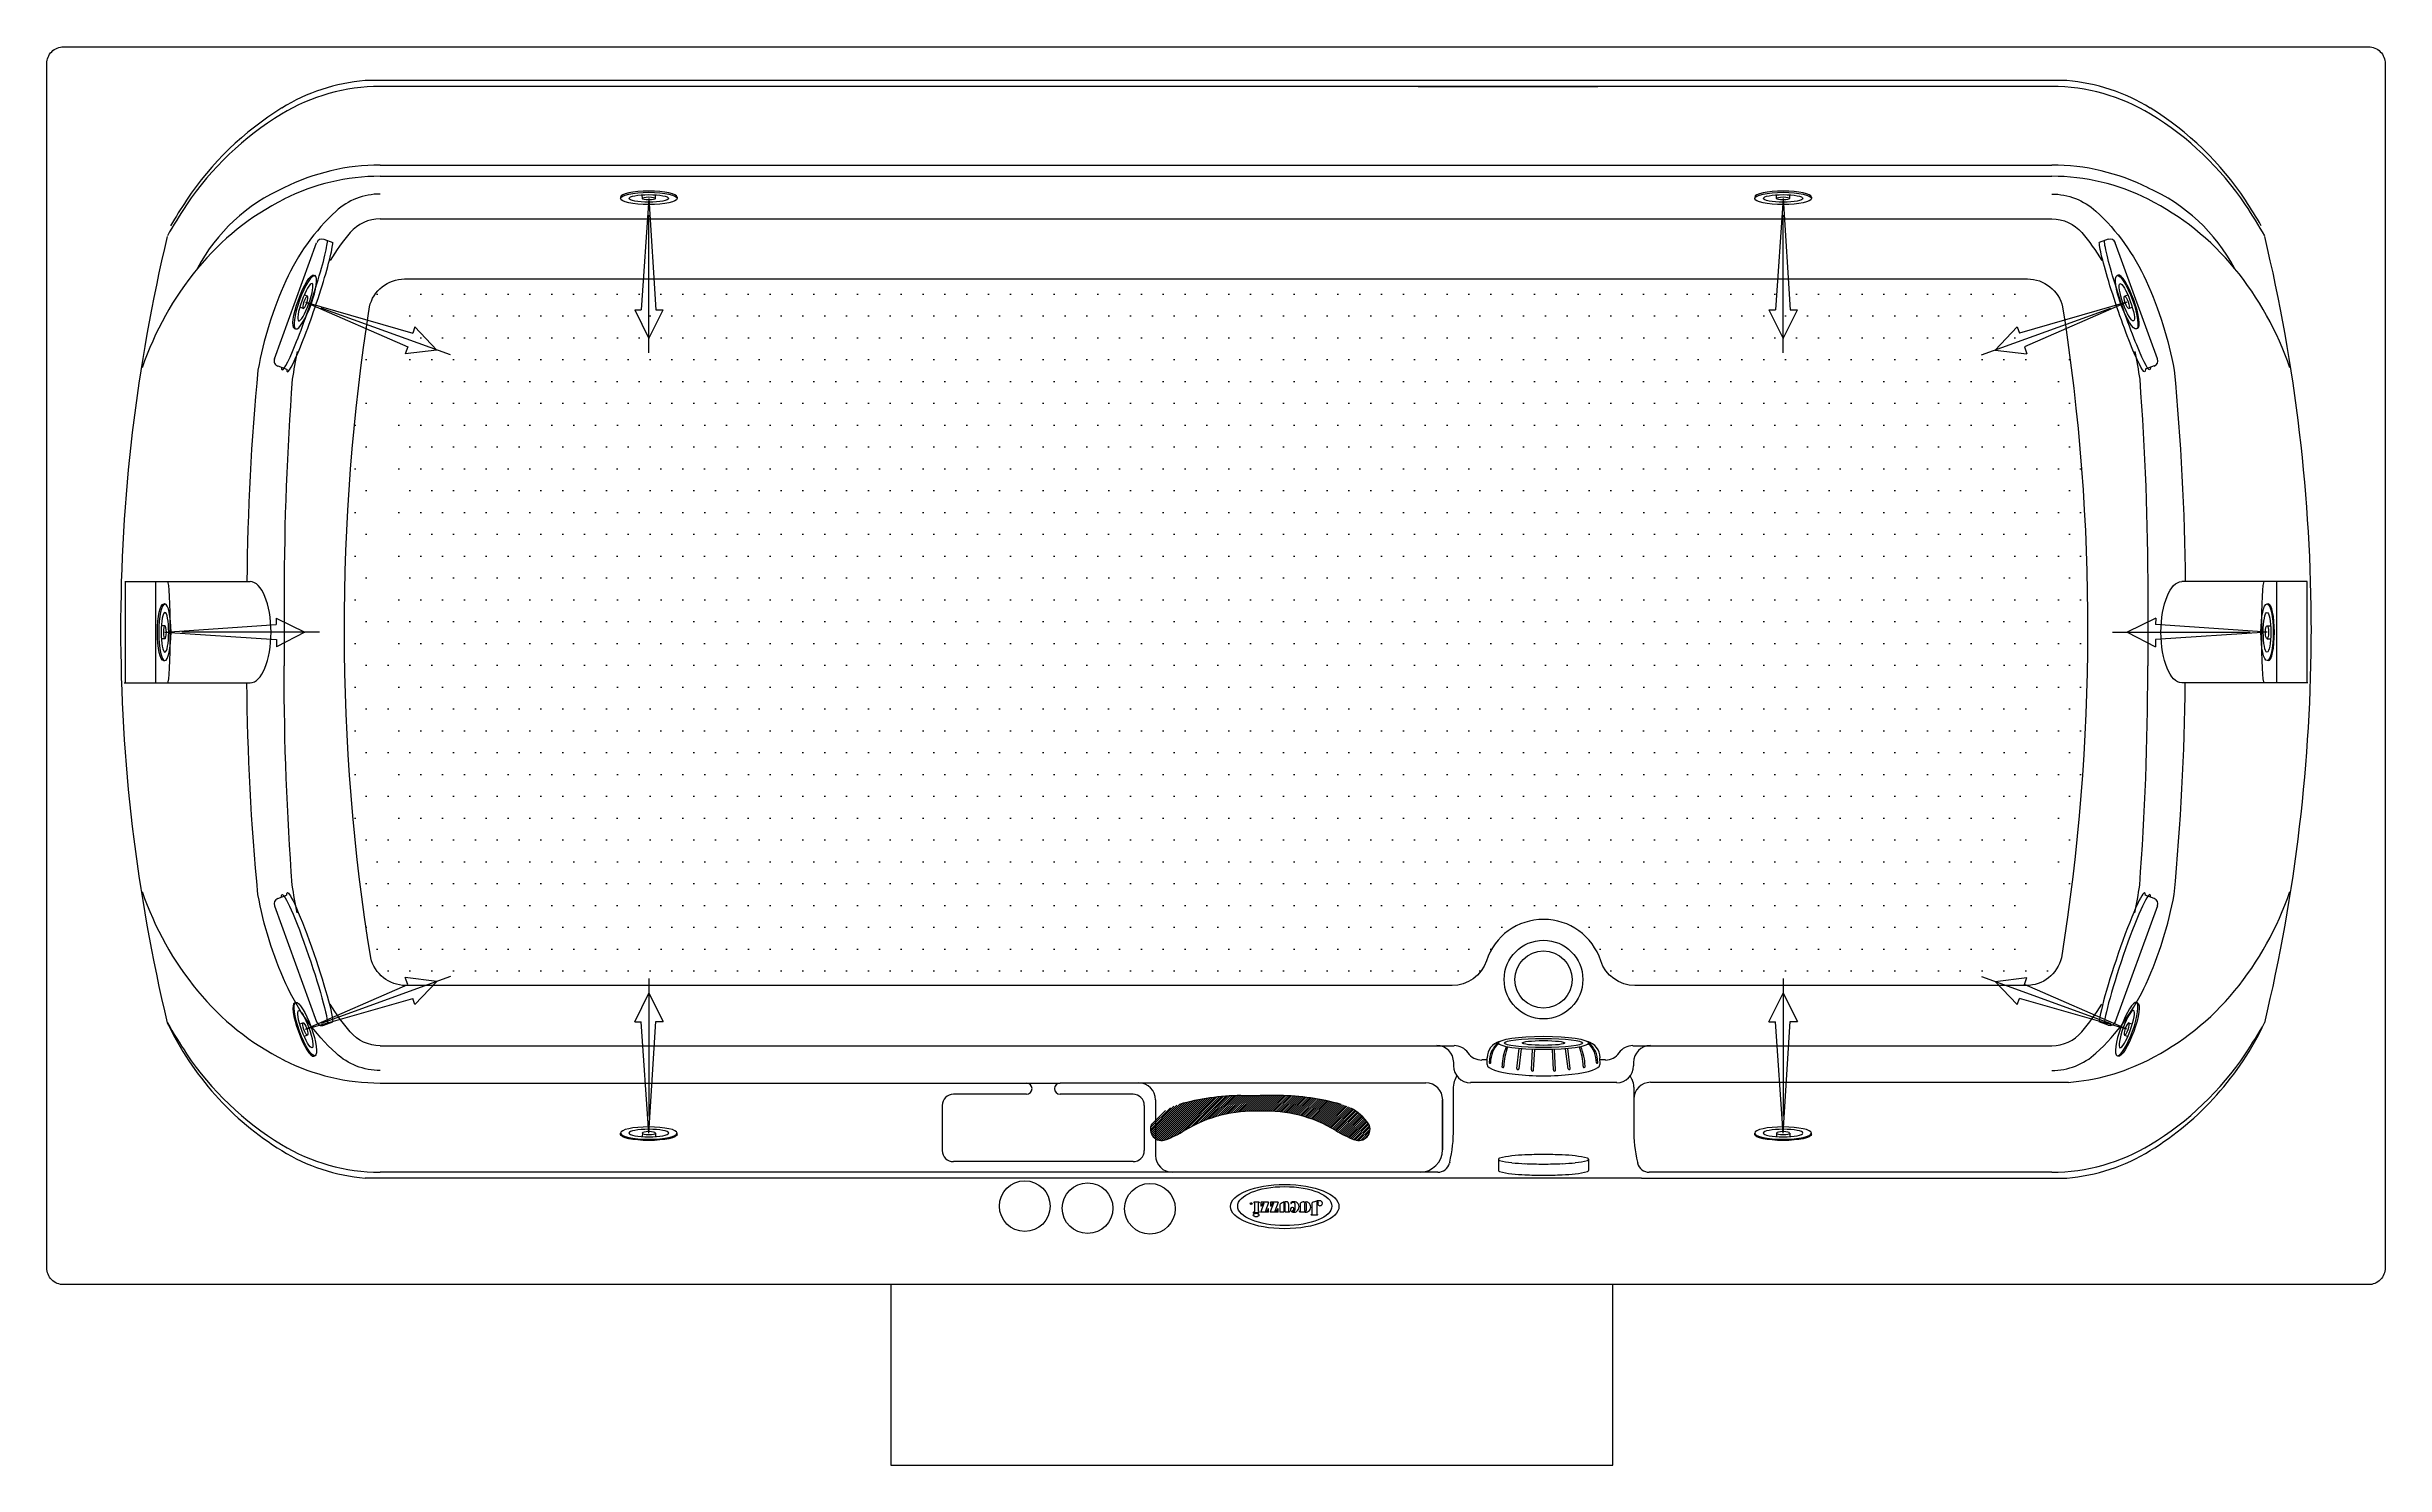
# Model space of a CAD drawing. Header units: millimetres. Extents: x -1247.09 to -1245.39, y 2228.63 to 2229.66.
import ezdxf
from ezdxf.enums import TextEntityAlignment as Align

# ---------------------------------------------------------------- set-up
doc = ezdxf.new("R2010")
doc.units = ezdxf.units.MM
doc.linetypes.add('CENTER', pattern=[2, 1.25, -0.25, 0.25, -0.25])
for name, color, linetype in [('CONTOR04', 7, 'Continuous'), ('dim1', 1, 'Continuous'), ('jacuzzi', 1, 'Continuous'), ('LCENTR02', 1, 'CENTER'), ('LCOTA02', 1, 'Continuous')]:
    doc.layers.add(name, color=color, linetype=linetype)
doc.styles.add('ROMANS', font='romans', dxfattribs={"height": 4})

# ---------------------------------------------------------------- blocks, each defined once
blk = doc.blocks.new('A$C302A24D9')
at = {"layer": 'jacuzzi'}
for p, q in [((0, 1.23), (0, 1.02)), ((1.81, 1.02), (1.81, 1.61)), ((2.9, 1.02), (2.9, 1.61)), ((4.71, 1.23), (4.71, 1.02))]:
    blk.add_line(p, q, dxfattribs=at)
at = {"layer": 'jacuzzi', "extrusion": (0, 0, -1)}
for centre, major_axis, ratio, start_param, end_param in [((2.36, 1.23), (2.36, 0), 0.431953, 3.141593, 6.283185), ((2.36, 1.02), (2.36, 0), 0.431953, 3.141593, 9.424778), ((2.36, 1.02), (1.65, 0), 0.381644, 3.141593, 9.424778), ((2.36, 1.02), (0.544, 0), 0.461888, 1.570796326794896, 7.853981633974482)]:
    blk.add_ellipse(centre, major_axis=major_axis, ratio=ratio, start_param=start_param, end_param=end_param, dxfattribs=at)
blk = doc.blocks.new('BMG')
at = {"layer": 'LCENTR02'}
blk.add_line((0, -12.84), (0, 1.55), dxfattribs=at)
at = {"layer": 'LCOTA02'}
for p, q in [((0, 0), (-0.59, -9.27)), ((0, 0), (0.64, -9.26)), ((0, -11.64), (-1.2, -9.27)), ((-0.59, -9.27), (-1.2, -9.27)), ((1.18, -9.25), (0, -11.64)), ((1.18, -9.25), (0.64, -9.26))]:
    blk.add_line(p, q, dxfattribs=at)
at = {"layer": 'CONTOR04', "yscale": 0.5}
blk.add_blockref('A$C302A24D9', (-2.36, -0.51), dxfattribs=at)

msp = doc.modelspace()

# ---------------------------------------------------------------- hatches: boundary and pattern name
at = {"layer": 'dim1'}
h = msp.add_hatch(dxfattribs=at)
h.set_pattern_fill('DOTS', color=256, scale=0.01, style=0)
h.set_pattern_definition([(0, (-7.905027, -14.256541), (0.0079375, 0.015875), [0, -0.015875])])
edge = h.paths.add_edge_path()
edge.add_arc((-1246.0721, 2229.0077), 0.0263, 270, 341.8038, ccw=False)
edge.add_line((-1246.0721, 2228.9815), (-1246.8327, 2228.9815))
edge.add_arc((-1246.8327, 2229.0077), 0.0262, 193.3149, 270, ccw=False)
edge.add_arc((-1245.366, 2229.2411), 1.5113, 171.103, 189.1149, ccw=False)
edge.add_arc((-1246.8336, 2229.4689), 0.0263, 90, 167.0042, ccw=False)
edge.add_line((-1246.8336, 2229.4952), (-1245.6538, 2229.4952))
edge.add_arc((-1245.6538, 2229.4689), 0.0262, 12.9958, 90, ccw=False)
edge.add_arc((-1247.1214, 2229.2411), 1.5113, -9.1149, 8.897, ccw=False)
edge.add_arc((-1245.6547, 2229.0077), 0.0262, 270, 346.6851, ccw=False)
edge.add_line((-1245.6547, 2228.9815), (-1245.9391, 2228.9815))
edge.add_arc((-1245.9391, 2229.0077), 0.0263, 198.1962, 270, ccw=False)
edge.add_arc((-1246.0056, 2228.9858), 0.0437, 18.1962, 161.8038)
at = {"layer": 'jacuzzi'}
h = msp.add_hatch(dxfattribs=at)
h.set_pattern_fill('ANSI31', color=256, scale=0.00819, style=0)
h.set_pattern_definition([(45, (-1248.5825769, 2233.45387), (-0.00072390057, 0.00072390057), [])])
h.paths.add_polyline_path([(-1246.1566, 2228.876, 0.040015), (-1246.1428, 2228.8693, 0.693838), (-1246.1327, 2228.8809, 0.117767), (-1246.1457, 2228.8924, 0.051981), (-1246.1528, 2228.8951, 0.067757), (-1246.1975, 2228.9015), (-1246.2116, 2228.9015), (-1246.2256, 2228.9015, 0.067757), (-1246.2703, 2228.8951, 0.051981), (-1246.2774, 2228.8924, 0.117767), (-1246.2904, 2228.8809, 0.693838), (-1246.2804, 2228.8693, 0.040015), (-1246.2665, 2228.876, -0.150241), (-1246.2116, 2228.8901, -0.150241)])

# ---------------------------------------------------------------- linework, layer by layer
for p, q in [((-1246.3784, 2229.6394), (-1246.8622, 2229.6394)), ((-1246.3784, 2229.6351), (-1246.8513, 2229.6351)), ((-1245.6251, 2229.6394), (-1246.3784, 2229.6394)), ((-1245.6361, 2229.6351), (-1246.3784, 2229.6351)), ((-1246.1252, 2229.6351), (-1246.2887, 2229.6351)), ((-1246.0966, 2229.6351), (-1245.9661, 2229.6351)), ((-1246.8513, 2229.578), (-1245.6361, 2229.578)), ((-1246.8513, 2229.5698), (-1246.3784, 2229.5698)), ((-1246.3784, 2229.5698), (-1245.6361, 2229.5698)), ((-1246.8513, 2229.5389), (-1245.6361, 2229.5389)), ((-1246.9282, 2229.4371), (-1246.8975, 2229.5215)), ((-1246.8922, 2229.524), (-1246.8858, 2229.5216)), ((-1245.5951, 2229.524), (-1245.6016, 2229.5216)), ((-1245.5592, 2229.4371), (-1245.5899, 2229.5215)), ((-1246.9258, 2229.4319), (-1246.9193, 2229.4295)), ((-1245.5616, 2229.4319), (-1245.5681, 2229.4295)), ((-1247.0369, 2229.2751), (-1246.9458, 2229.2751)), ((-1247.0368, 2229.2751), (-1247.0368, 2229.2016)), ((-1247.0146, 2229.2751), (-1247.0146, 2229.2016)), ((-1246.9211, 2229.2664), (-1246.9211, 2229.214)), ((-1245.5663, 2229.2664), (-1245.5663, 2229.214)), ((-1245.4504, 2229.2751), (-1245.5416, 2229.2751)), ((-1245.4728, 2229.2751), (-1245.4728, 2229.2016)), ((-1245.4506, 2229.2751), (-1245.4506, 2229.2016)), ((-1246.9211, 2229.2103), (-1246.9211, 2229.214)), ((-1245.5663, 2229.2103), (-1245.5663, 2229.214)), ((-1247.0375, 2229.2016), (-1246.9458, 2229.2016)), ((-1245.4499, 2229.2016), (-1245.5416, 2229.2016)), ((-1246.9258, 2229.0448), (-1246.9193, 2229.0471)), ((-1245.5616, 2229.0448), (-1245.5681, 2229.0471)), ((-1246.9282, 2229.0395), (-1246.8975, 2228.9551)), ((-1245.5592, 2229.0395), (-1245.5899, 2228.9551)), ((-1246.8922, 2228.9527), (-1246.8858, 2228.955)), ((-1245.5951, 2228.9527), (-1245.6016, 2228.955)), ((-1246.8513, 2228.9377), (-1246.0705, 2228.9377)), ((-1246.071, 2228.9255), (-1246.071, 2228.9231)), ((-1246.0466, 2228.9274), (-1246.0505, 2228.9274)), ((-1246.0466, 2228.924), (-1246.0466, 2228.929)), ((-1246.0466, 2228.924), (-1246.0466, 2228.929)), ((-1246.025, 2228.9212), (-1246.0233, 2228.9357)), ((-1246.0234, 2228.921), (-1246.0216, 2228.9355)), ((-1246.0144, 2228.9202), (-1246.0136, 2228.935)), ((-1246.0128, 2228.9201), (-1246.012, 2228.935)), ((-1245.9984, 2228.9201), (-1245.9991, 2228.935)), ((-1245.9968, 2228.9202), (-1245.9975, 2228.935)), ((-1245.9877, 2228.921), (-1245.9895, 2228.9355)), ((-1245.9861, 2228.9212), (-1245.9879, 2228.9357)), ((-1245.9645, 2228.924), (-1245.9646, 2228.929)), ((-1245.9606, 2228.9274), (-1245.9646, 2228.9274)), ((-1245.9407, 2228.9377), (-1245.6361, 2228.9377)), ((-1245.9402, 2228.9255), (-1245.9402, 2228.9231)), ((-1246.8513, 2228.9106), (-1246.357, 2228.9106)), ((-1246.0912, 2228.9106), (-1246.357, 2228.9106)), ((-1246.0712, 2228.9076), (-1246.0712, 2228.8773)), ((-1246.0699, 2228.913), (-1246.0685, 2228.9158)), ((-1245.9524, 2228.9109), (-1246.0587, 2228.9109)), ((-1245.9412, 2228.913), (-1245.9426, 2228.9158)), ((-1245.94, 2228.9076), (-1245.94, 2228.8773)), ((-1245.9277, 2228.9111), (-1245.624, 2228.9111)), ((-1246.4427, 2228.8943), (-1246.4427, 2228.8616)), ((-1246.3815, 2228.9025), (-1246.4345, 2228.9025)), ((-1246.304, 2228.9025), (-1246.357, 2228.9025)), ((-1246.2958, 2228.8943), (-1246.2958, 2228.8616)), ((-1246.2877, 2228.8984), (-1246.2877, 2228.8575)), ((-1246.2256, 2228.9015), (-1246.2116, 2228.9015)), ((-1246.1975, 2228.9015), (-1246.2116, 2228.9015)), ((-1246.079, 2228.8988), (-1246.079, 2228.8621)), ((-1246.079, 2228.8621), (-1246.079, 2228.8984)), ((-1246.304, 2228.8535), (-1246.4345, 2228.8535)), ((-1246.0382, 2228.8552), (-1246.0382, 2228.8471)), ((-1245.9729, 2228.8552), (-1245.9729, 2228.8471)), ((-1245.9343, 2228.8415), (-1246.8622, 2228.8415)), ((-1246.0825, 2228.8458), (-1246.8513, 2228.8458)), ((-1246.0738, 2228.853), (-1246.074, 2228.8523)), ((-1245.9373, 2228.853), (-1245.9371, 2228.8523)), ((-1245.9343, 2228.8415), (-1245.6251, 2228.8415)), ((-1245.6361, 2228.8458), (-1245.9287, 2228.8458)), ((-1246.2162, 2228.8239), (-1246.2162, 2228.8237)), ((-1246.2123, 2228.8239), (-1246.2162, 2228.8239)), ((-1246.2122, 2228.8239), (-1246.2122, 2228.8237)), ((-1246.2088, 2228.8233), (-1246.2112, 2228.8169)), ((-1246.211, 2228.8238), (-1246.211, 2228.8212)), ((-1246.2055, 2228.8239), (-1246.2109, 2228.8239)), ((-1246.2106, 2228.8211), (-1246.2109, 2228.8211)), ((-1246.2054, 2228.8237), (-1246.2078, 2228.8174)), ((-1246.2055, 2228.8191), (-1246.2058, 2228.8191)), ((-1246.2054, 2228.8169), (-1246.2054, 2228.819)), ((-1246.2018, 2228.8233), (-1246.2043, 2228.8169)), ((-1246.2041, 2228.8238), (-1246.2041, 2228.8212)), ((-1246.1985, 2228.8239), (-1246.204, 2228.8239)), ((-1246.2036, 2228.8211), (-1246.204, 2228.8211)), ((-1246.1984, 2228.8237), (-1246.2009, 2228.8174)), ((-1246.1985, 2228.8191), (-1246.1988, 2228.8191)), ((-1246.1985, 2228.8169), (-1246.1985, 2228.819)), ((-1246.1907, 2228.8174), (-1246.1907, 2228.8224)), ((-1246.1892, 2228.8236), (-1246.1892, 2228.823)), ((-1246.1863, 2228.8229), (-1246.1863, 2228.8183)), ((-1246.1822, 2228.8175), (-1246.1822, 2228.8233)), ((-1246.1796, 2228.8238), (-1246.1796, 2228.8242)), ((-1246.1738, 2228.8151), (-1246.1738, 2228.8234)), ((-1246.1704, 2228.8241), (-1246.1704, 2228.8152)), ((-1246.2055, 2228.8168), (-1246.2112, 2228.8168)), ((-1246.1985, 2228.8168), (-1246.2042, 2228.8168)), ((-1246.1945, 2228.8168), (-1246.1971, 2228.8168)), ((-1246.1903, 2228.8168), (-1246.1934, 2228.8168)), ((-1246.1903, 2228.8173), (-1246.1906, 2228.8173)), ((-1246.1902, 2228.8173), (-1246.1902, 2228.8169)), ((-1246.1829, 2228.817), (-1246.1829, 2228.8172)), ((-1246.1828, 2228.8174), (-1246.1823, 2228.8174)), ((-1246.1796, 2228.8168), (-1246.1828, 2228.8168)), ((-1246.1794, 2228.817), (-1246.1794, 2228.817)), ((-1246.1745, 2228.8147), (-1246.1745, 2228.8149)), ((-1246.1744, 2228.8151), (-1246.1738, 2228.8151)), ((-1246.17, 2228.8145), (-1246.1744, 2228.8145)), ((-1246.1702, 2228.8151), (-1246.17, 2228.8151)), ((-1246.1699, 2228.8149), (-1246.1699, 2228.8147)), ((-1246.4801, 2228.764), (-1246.4801, 2228.6327)), ((-1245.9551, 2228.6327), (-1245.9551, 2228.764)), ((-1246.4801, 2228.6327), (-1245.9551, 2228.6327))]:
    msp.add_line(p, q, dxfattribs=at)
at = {"layer": 'jacuzzi', "color": 3}
msp.add_lwpolyline([(-1245.3937, 2228.7762, -0.414214), (-1245.4059, 2228.764), (-1247.0814, 2228.764, -0.414214), (-1247.0937, 2228.7762), (-1247.0937, 2229.6517, -0.414214), (-1247.0814, 2229.664), (-1245.4059, 2229.664, -0.414214), (-1245.3937, 2229.6517)], format="xyb", close=True, dxfattribs=at)
at = {"layer": 'jacuzzi'}
for points in [[(-1246.8513, 2229.5569, 0.188149), (-1246.8834, 2229.5444, 0.101334), (-1246.9199, 2229.4938, 0.059725), (-1246.9402, 2229.4289, 0.021376), (-1246.9482, 2229.2751)], [(-1245.6361, 2229.5569, -0.188149), (-1245.604, 2229.5444, -0.101334), (-1245.5675, 2229.4938, -0.059725), (-1245.5471, 2229.4289, -0.021376), (-1245.5391, 2229.2751)], [(-1246.8513, 2229.5389, 0.219593), (-1246.8731, 2229.5289, 0.041078), (-1246.8876, 2229.5087)], [(-1245.6361, 2229.5389, -0.219593), (-1245.6143, 2229.5289, -0.041078), (-1245.5998, 2229.5087)], [(-1246.9116, 2229.4424, 0.016396), (-1246.9152, 2229.4222, 0.018885), (-1246.9211, 2229.2664)], [(-1245.5758, 2229.4424, -0.016396), (-1245.5722, 2229.4222, -0.018885), (-1245.5663, 2229.2664)], [(-1246.9116, 2229.0343, -0.016396), (-1246.9152, 2229.0544, -0.018885), (-1246.9211, 2229.2103)], [(-1245.5758, 2229.0343, 0.016396), (-1245.5722, 2229.0544, 0.018885), (-1245.5663, 2229.2103)], [(-1246.8513, 2228.9197, -0.188149), (-1246.8834, 2228.9322, -0.101334), (-1246.9199, 2228.9828, -0.059725), (-1246.9402, 2229.0477, -0.021376), (-1246.9482, 2229.2016)], [(-1245.6361, 2228.9197, 0.188149), (-1245.604, 2228.9322, 0.101334), (-1245.5675, 2228.9828, 0.059725), (-1245.5471, 2229.0477, 0.021376), (-1245.5391, 2229.2016)], [(-1246.8513, 2228.9377, -0.219593), (-1246.8731, 2228.9478, -0.041078), (-1246.8876, 2228.9679)], [(-1245.6361, 2228.9377, 0.219593), (-1245.6143, 2228.9478, 0.041078), (-1245.5998, 2228.9679)], [(-1246.2158, 2228.8233), (-1246.2158, 2228.8171, -0.309408), (-1246.2159, 2228.8169, 0.090701), (-1246.2167, 2228.8164, 0.365017), (-1246.2167, 2228.8163), (-1246.2166, 2228.8162, 0.451807), (-1246.2164, 2228.8161, -0.178007), (-1246.2154, 2228.8165)], [(-1246.2154, 2228.8165), (-1246.2124, 2228.8165, 0.414214), (-1246.2123, 2228.8166), (-1246.2123, 2228.817, 0.414214), (-1246.2124, 2228.8171), (-1246.2126, 2228.8171, -0.414214), (-1246.2127, 2228.8172), (-1246.2127, 2228.8233)], [(-1246.1941, 2228.8241, 0.062974), (-1246.1969, 2228.8227, 0.257829), (-1246.1972, 2228.8221), (-1246.1972, 2228.8169)], [(-1246.1935, 2228.8169), (-1246.1935, 2228.8232, 0.135484), (-1246.1935, 2228.8232, 0.597309), (-1246.1944, 2228.8232, 0.11277), (-1246.1944, 2228.8231), (-1246.1944, 2228.8169)]]:
    msp.add_lwpolyline(points, format="xyb", dxfattribs=at)
for points in [[(-1246.0471, 2228.9995, -0.323974), (-1246.0721, 2228.9815), (-1246.8327, 2228.9815, -0.347675), (-1246.8582, 2229.0017, -0.078754), (-1246.8591, 2229.4748, -0.349236), (-1246.8336, 2229.4952), (-1245.6538, 2229.4952, -0.349236), (-1245.6282, 2229.4748, -0.078754), (-1245.6291, 2229.0017, -0.347675), (-1245.6547, 2228.9815), (-1245.9391, 2228.9815, -0.323974), (-1245.964, 2228.9995, 0.72393)], [(-1246.1794, 2228.8228), (-1246.1794, 2228.8183, 1), (-1246.1778, 2228.8183), (-1246.1778, 2228.8228, 1)]]:
    msp.add_lwpolyline(points, format="xyb", close=True, dxfattribs=at)
for centre, radius in [((-1246.0056, 2228.9858), 0.0286), ((-1246.0056, 2228.9858), 0.0208), ((-1246.3827, 2228.8211), 0.0184), ((-1246.337, 2228.8196), 0.0184), ((-1246.2917, 2228.8192), 0.0184), ((-1246.2181, 2228.8229), 0.000696)]:
    msp.add_circle(centre, radius, dxfattribs=at)
for centre, radius, start, end in [((-1246.8513, 2229.4975), 0.1376, 90, 121.4315), ((-1246.8513, 2229.5042), 0.1356, 94.6272, 121.8405), ((-1245.6361, 2229.4975), 0.1376, 58.5685, 90), ((-1245.6361, 2229.5042), 0.1356, 58.1595, 85.3728), ((-1246.8028, 2229.4262), 0.2275, 121.8405, 146.2966), ((-1245.6845, 2229.4262), 0.2275, 33.7034, 58.1595), ((-1246.8055, 2229.4227), 0.2254, 121.4315, 145.8725), ((-1245.6818, 2229.4227), 0.2254, 34.1275, 58.5685), ((-1246.8513, 2229.4225), 0.1555, 90, 116.739), ((-1246.8513, 2229.4143), 0.1555, 90, 116.739), ((-1245.6361, 2229.4225), 0.1555, 63.261, 90), ((-1245.6361, 2229.4143), 0.1555, 63.261, 90), ((-1246.726, 2229.3749), 0.3199, 146.2966, 150.2145), ((-1246.8682, 2229.4413), 0.1313, 113.8287, 152.0047), ((-1246.8335, 2229.3791), 0.1949, 116.739, 140.5737), ((-1245.6192, 2229.4413), 0.1313, 27.9953, 66.1713), ((-1245.6538, 2229.3791), 0.1949, 39.4263, 63.261), ((-1245.7614, 2229.3749), 0.3199, 29.7855, 33.7034), ((-1246.733, 2229.3735), 0.3129, 145.8725, 150.744), ((-1245.7543, 2229.3735), 0.3129, 29.256, 34.1275), ((-1245.8102, 2229.2392), 1.2298, 166.5117, 180.019), ((-1246.8936, 2229.5201), 0.00408, 70, 160), ((-1245.5937, 2229.5201), 0.00408, 20, 110), ((-1246.6772, 2229.2392), 1.2298, 359.981, 13.4883), ((-1246.8057, 2229.3562), 0.2309, 140.5737, 161.1934), ((-1245.6816, 2229.3562), 0.2309, 18.8066, 39.4263), ((-1246.9244, 2229.4357), 0.00408, 160, 250), ((-1245.563, 2229.4357), 0.00408, 290, 20), ((-1245.8102, 2229.2412), 1.2298, 179.981, 193.4883), ((-1246.6772, 2229.2412), 1.2298, 346.5117, 0.019), ((-1246.8057, 2229.1242), 0.2309, 198.8066, 219.4263), ((-1246.9244, 2229.0409), 0.00408, 110, 200), ((-1245.563, 2229.0409), 0.00408, 340, 70), ((-1245.6816, 2229.1242), 0.2309, 320.5737, 341.1934), ((-1246.8335, 2229.1013), 0.1949, 219.4263, 243.261), ((-1245.6538, 2229.1013), 0.1949, 296.739, 320.5737), ((-1246.8936, 2228.9565), 0.00408, 200, 290), ((-1245.5937, 2228.9565), 0.00408, 250, 340), ((-1246.8084, 2229.0476), 0.2185, 205.2358, 238.4122), ((-1246.733, 2229.1074), 0.3129, 209.2635, 214.1275), ((-1246.0343, 2228.9289), 0.0123, 105.4909, 179.5), ((-1246.0272, 2228.9261), 0.0178, 127.8314, 181.6456), ((-1246.0242, 2228.9254), 0.0199, 134.3309, 180.2321), ((-1245.9768, 2228.9289), 0.0123, 0.5, 74.4472), ((-1245.984, 2228.9261), 0.0178, 358.3544, 52.1082), ((-1245.987, 2228.9254), 0.0199, 359.7679, 45.0739), ((-1245.679, 2229.0476), 0.2185, 301.5878, 334.7642), ((-1245.7543, 2229.1074), 0.3129, 325.8725, 330.7365), ((-1246.8055, 2229.0582), 0.2254, 214.1275, 238.5685), ((-1246.8513, 2229.0661), 0.1555, 243.261, 270), ((-1246.0832, 2228.9255), 0.0123, 0, 90), ((-1246.0587, 2228.9231), 0.0123, 180, 270), ((-1246.0705, 2228.9255), 0.0123, 35.3694, 90), ((-1246.0505, 2228.9396), 0.0123, 215.3694, 270), ((-1246.0445, 2228.9254), 0.000502, 158.3204, 352.6804), ((-1246.0351, 2228.9226), 0.000723, 160.0987, 10.7386), ((-1245.9998, 2228.9225), 0.0359, 156.1373, 179.444), ((-1245.9957, 2228.9225), 0.0387, 158.2863, 179.644), ((-1246.0242, 2228.9211), 0.000793, 170.818, 354.7502), ((-1245.9869, 2228.9211), 0.000793, 185.2498, 9.182), ((-1246.0155, 2228.9225), 0.0387, 0.356, 21.7114), ((-1246.0113, 2228.9225), 0.0359, 0.556, 23.8599), ((-1245.9761, 2228.9226), 0.000723, 169.2614, 19.9013), ((-1245.9666, 2228.9254), 0.000502, 187.3196, 21.6796), ((-1245.9606, 2228.9396), 0.0123, 270, 324.6306), ((-1245.9524, 2228.9231), 0.0123, 270, 0), ((-1245.9407, 2228.9255), 0.0123, 90, 144.6306), ((-1245.9279, 2228.9255), 0.0123, 90, 180), ((-1245.6361, 2229.0661), 0.1555, 274.4405, 296.739), ((-1245.6818, 2229.0582), 0.2254, 301.4315, 325.8725), ((-1246.3815, 2228.9065), 0.00408, 270, 90), ((-1246.357, 2228.9065), 0.00408, 90, 270), ((-1246.2999, 2228.8984), 0.0123, 0, 90), ((-1246.0912, 2228.8984), 0.0123, 0, 90), ((-1246.0912, 2228.8984), 0.0123, 0, 90), ((-1246.0589, 2228.9076), 0.0123, 153.4979, 180), ((-1246.0589, 2228.9076), 0.0123, 153.4979, 180), ((-1246.0136, 2228.9201), 0.000809, 176.3618, 357.5776), ((-1245.9976, 2228.9201), 0.000809, 182.4224, 3.6382), ((-1245.9522, 2228.9076), 0.0123, 0, 26.5021), ((-1245.9277, 2228.8988), 0.0123, 90, 180), ((-1246.4345, 2228.8943), 0.00817, 90, 180), ((-1246.304, 2228.8943), 0.00817, 0, 90), ((-1246.2244, 2228.734), 0.1675, 90.3971, 105.9022), ((-1246.2162, 2228.7937), 0.0965, 87.2469, 121.424), ((-1246.2069, 2228.7937), 0.0965, 58.576, 92.7531), ((-1246.1987, 2228.734), 0.1675, 74.0978, 89.6029), ((-1246.1633, 2228.8595), 0.0373, 35.0288, 61.8953), ((-1246.2832, 2228.877), 0.00819, 151.3486, 292.3936), ((-1246.3154, 2228.9591), 0.0964, 291.466, 300.4595), ((-1246.1078, 2228.9591), 0.0964, 239.5405, 248.534), ((-1246.1399, 2228.877), 0.00819, 247.6064, 28.6514), ((-1246.1636, 2228.8751), 0.0925, 346.1843, 1.3923), ((-1245.8475, 2228.8751), 0.0925, 178.6077, 193.8157), ((-1246.8513, 2228.9834), 0.1376, 238.5685, 270), ((-1246.8513, 2228.9767), 0.1356, 238.1595, 265.3728), ((-1246.4345, 2228.8616), 0.00817, 180, 270), ((-1246.304, 2228.8616), 0.00817, 270, 0), ((-1246.2754, 2228.858), 0.0123, 180, 270), ((-1246.0953, 2228.8621), 0.0163, 270, 0), ((-1246.0374, 2228.8552), 0.000857, 104.1631, 180), ((-1246.0374, 2228.8552), 0.000857, 180, 255.8369), ((-1246.0221, 2228.7945), 0.0634, 95.9674, 104.1631), ((-1246.0221, 2228.9158), 0.0634, 255.8369, 264.0326), ((-1246.0122, 2228.7006), 0.1579, 92.4792, 95.9674), ((-1246.0056, 2228.5461), 0.3125, 90, 92.4792), ((-1246.0056, 2228.5461), 0.3125, 87.5208, 90), ((-1245.9989, 2228.7006), 0.1579, 84.0326, 87.5208), ((-1245.9891, 2228.7945), 0.0634, 75.8369, 84.0326), ((-1245.9891, 2228.9158), 0.0634, 275.9674, 284.1631), ((-1245.9738, 2228.8552), 0.000857, 0, 75.8369), ((-1245.9738, 2228.8552), 0.000857, 284.1631, 0), ((-1245.6361, 2228.9834), 0.1376, 270, 301.4315), ((-1245.6361, 2228.9767), 0.1356, 274.6272, 301.8405), ((-1246.0825, 2228.8545), 0.00875, 270, 345.3158), ((-1246.0374, 2228.8471), 0.000857, 180, 255.8369), ((-1246.0221, 2228.9077), 0.0634, 255.8369, 264.0326), ((-1246.0122, 2229.0097), 0.1579, 264.0326, 267.5208), ((-1246.0122, 2229.0016), 0.1579, 264.0326, 267.5208), ((-1246.0056, 2229.1642), 0.3125, 267.5208, 270), ((-1246.0056, 2229.1561), 0.3125, 267.5208, 270), ((-1246.0056, 2229.1642), 0.3125, 270, 272.4792), ((-1246.0056, 2229.1561), 0.3125, 270, 272.4792), ((-1245.9989, 2229.0097), 0.1579, 272.4792, 275.9674), ((-1245.9989, 2229.0016), 0.1579, 272.4792, 275.9674), ((-1245.9891, 2228.9077), 0.0634, 275.9674, 284.1631), ((-1245.9738, 2228.8471), 0.000857, 284.1631, 0), ((-1245.9287, 2228.8545), 0.00875, 194.6842, 270), ((-1246.2162, 2228.8239), 0.0000799, 90, 180), ((-1246.2162, 2228.8237), 0.0000799, 180, 273.6112), ((-1246.2161, 2228.8233), 0.00032, 0, 93.6112), ((-1246.2124, 2228.8233), 0.00032, 82.1724, 180), ((-1246.2123, 2228.8239), 0.0000799, 0, 90), ((-1246.2123, 2228.8237), 0.0000799, 262.1724, 0), ((-1246.2109, 2228.8238), 0.0000799, 90, 180), ((-1246.2109, 2228.8212), 0.0000799, 180, 270), ((-1246.2106, 2228.8212), 0.0000996, 270, 3.7772), ((-1246.2082, 2228.8214), 0.00229, 114.8275, 183.7772), ((-1246.2087, 2228.8214), 0.00213, 94.0743, 101.2218), ((-1246.2089, 2228.8234), 0.0000996, 338.9296, 94.0743), ((-1246.2081, 2228.8192), 0.00225, 310.1573, 355.0588), ((-1246.2058, 2228.819), 0.0000799, 90, 175.0588), ((-1246.2055, 2228.8238), 0.0000996, 338.9296, 90), ((-1246.2055, 2228.819), 0.0000799, 0, 90), ((-1246.204, 2228.8238), 0.0000799, 90, 180), ((-1246.204, 2228.8212), 0.0000799, 180, 270), ((-1246.2036, 2228.8212), 0.0000996, 270, 3.7772), ((-1246.2012, 2228.8214), 0.00229, 114.8275, 183.7772), ((-1246.2018, 2228.8214), 0.00213, 94.0743, 101.2218), ((-1246.2019, 2228.8234), 0.0000996, 338.9296, 94.0743), ((-1246.2012, 2228.8192), 0.00225, 310.1573, 355.0588), ((-1246.1988, 2228.819), 0.0000799, 90, 175.0588), ((-1246.1985, 2228.8238), 0.0000996, 338.9296, 90), ((-1246.1985, 2228.819), 0.0000799, 0, 90), ((-1246.1929, 2228.8206), 0.00369, 84.0736, 109.8501), ((-1246.1926, 2228.8224), 0.00188, 0, 87.9232), ((-1246.188, 2228.8187), 0.00156, 114.3936, 205.9072), ((-1246.1866, 2228.8205), 0.00409, 115.0031, 128.9089), ((-1246.1891, 2228.8236), 0.0000996, 129.1312, 180), ((-1246.1891, 2228.823), 0.0000996, 180, 324.8584), ((-1246.1875, 2228.8219), 0.00192, 115.2704, 144.8584), ((-1246.1882, 2228.819), 0.00121, 290.2833, 110.7343), ((-1246.1871, 2228.8206), 0.00374, 61.6824, 109.3433), ((-1246.1874, 2228.8215), 0.00233, 78.5772, 114.2197), ((-1246.1871, 2228.823), 0.000811, 354.0544, 72.5389), ((-1246.1872, 2228.8205), 0.0039, 307.1313, 62.2671), ((-1246.1789, 2228.8177), 0.00655, 96.286, 120.0862), ((-1246.1781, 2228.8215), 0.00267, 48.3999, 124.2305), ((-1246.1787, 2228.8205), 0.00386, 306.3033, 51.4856), ((-1246.1736, 2228.8234), 0.00016, 118.8232, 180), ((-1246.1657, 2228.8076), 0.0178, 105.5604, 116.8444), ((-1246.1688, 2228.819), 0.00605, 80.1754, 105.4183), ((-1246.1699, 2228.824), 0.000496, 140.2199, 171.1443), ((-1246.1699, 2228.824), 0.00053, 117.2029, 136.5289), ((-1246.1699, 2228.8241), 0.000398, 66.1283, 117.2029), ((-1246.17, 2228.8239), 0.000581, 15.7752, 66.1283), ((-1246.1681, 2228.823), 0.00161, 149.3882, 303.2376), ((-1246.1698, 2228.824), 0.000398, 329.3882, 15.7752), ((-1246.1681, 2228.8234), 0.00159, 54.8089, 80.1754), ((-1246.1682, 2228.8232), 0.00185, 302.9803, 54.8089), ((-1246.2112, 2228.8169), 0.0000799, 158.9296, 270), ((-1246.2075, 2228.8186), 0.0014, 260.3374, 309.0048), ((-1246.2077, 2228.8173), 0.0000996, 158.9296, 260.3374), ((-1246.2055, 2228.8169), 0.0000799, 270, 0), ((-1246.2042, 2228.8169), 0.0000799, 158.9296, 270), ((-1246.2008, 2228.8173), 0.0000996, 158.9296, 260.3374), ((-1246.2006, 2228.8186), 0.0014, 260.3374, 309.0048), ((-1246.1985, 2228.8169), 0.0000799, 270, 0), ((-1246.1971, 2228.8169), 0.0000799, 180, 270), ((-1246.1945, 2228.8169), 0.0000799, 270, 0), ((-1246.1934, 2228.8169), 0.0000799, 180, 270), ((-1246.1906, 2228.8174), 0.0000799, 180, 270), ((-1246.1903, 2228.8173), 0.0000799, 0, 90), ((-1246.1903, 2228.8169), 0.0000799, 270, 0), ((-1246.187, 2228.8194), 0.00277, 209.5272, 267.5019), ((-1246.1877, 2228.8175), 0.000366, 109.0295, 224.0873), ((-1246.1874, 2228.8179), 0.000854, 230.781, 276.3414), ((-1246.1874, 2228.8181), 0.00101, 277.112, 327.2426), ((-1246.187, 2228.8201), 0.00348, 268.5996, 308.9527), ((-1246.1881, 2228.8184), 0.00172, 330.4373, 359.0124), ((-1246.1828, 2228.8172), 0.00016, 90, 180), ((-1246.1828, 2228.817), 0.00016, 180, 270), ((-1246.1823, 2228.8175), 0.00016, 270, 0), ((-1246.1796, 2228.817), 0.00016, 270, 0), ((-1246.1794, 2228.817), 0.0000799, 51.4553, 180), ((-1246.1781, 2228.8192), 0.00245, 239.9231, 312.2761), ((-1246.1744, 2228.8149), 0.00016, 90, 180), ((-1246.1744, 2228.8147), 0.00016, 180, 270), ((-1246.1702, 2228.8152), 0.00016, 180, 270), ((-1246.17, 2228.8149), 0.00016, 0, 90), ((-1246.17, 2228.8147), 0.00016, 270, 0)]:
    msp.add_arc(centre, radius, start, end, dxfattribs=at)
for centre, major_axis, ratio, start_param, end_param in [((-1246.9063, 2229.4769), (0.0163, 0.0479), 0.079053, 2.889448, 6.031041), ((-1246.9025, 2229.4756), (0.0163, 0.0479), 0.079053, 2.889448, 6.031041), ((-1247.0057, 2229.2383), (0, 0.0368), 0.049428, 3.141593, 6.283185), ((-1246.9458, 2229.2383), (0, 0.0368), 0.411322, 3.141593, 6.283185), ((-1245.5848, 2229.0011), (0.0163, 0.0479), 0.079053, -0.252144, 2.889448), ((-1245.5811, 2228.9997), (0.0163, 0.0479), 0.079053, -0.252144, 2.889448), ((-1246.0056, 2228.924), (-0.041, 0), 0.198307, -0.002011, 3.145054)]:
    msp.add_ellipse(centre, major_axis=major_axis, ratio=ratio, start_param=start_param, end_param=end_param, dxfattribs=at)
at = {"layer": 'jacuzzi', "extrusion": (0, 0, -1)}
for centre, major_axis, ratio, start_param, end_param in [((-1245.5848, 2229.4756), (-0.0163, 0.0479), 0.079053, 2.889448, 6.031041), ((-1245.5811, 2229.4769), (-0.0163, 0.0479), 0.079053, 2.889448, 6.031041), ((-1245.5416, 2229.2383), (0, 0.0368), 0.411322, 3.141593, 6.283185), ((-1245.4816, 2229.2383), (0, 0.0368), 0.049428, 3.141593, 6.283185), ((-1246.9063, 2228.9997), (-0.0163, 0.0479), 0.079053, -0.252144, 2.889448), ((-1246.9025, 2229.0011), (-0.0163, 0.0479), 0.079053, -0.252144, 2.889448)]:
    msp.add_ellipse(centre, major_axis=major_axis, ratio=ratio, start_param=start_param, end_param=end_param, dxfattribs=at)
at = {"layer": 'jacuzzi'}
for centre, major_axis, ratio in [((-1246.0056, 2228.9397), (-0.0327, 0), 0.1484), ((-1246.0056, 2228.9397), (-0.0285, 0), 0.114375), ((-1246.0056, 2228.9397), (-0.0154, 0), 0.112344), ((-1246.1937, 2228.8208), (0.0394, 0), 0.408776), ((-1246.1937, 2228.8211), (0.0342, 0), 0.415223), ((-1246.2145, 2228.8146), (0.00206, 0), 0.621803)]:
    msp.add_ellipse(centre, major_axis=major_axis, ratio=ratio, dxfattribs=at)

# ---------------------------------------------------------------- block references
at = {"layer": 'jacuzzi', "yscale": 0.008744157023139087, "zscale": 0.008744157023021728}
for p, xscale, rotation in [((-1246.656, 2229.5537), -0.008744157022985907, 0.0194465556614988), ((-1245.8314, 2229.5537), -0.008744157022985907, 0.0194465556614988), ((-1246.9057, 2229.4782), 0.008744157022985907, 70.06542589411727), ((-1245.5816, 2229.4782), -0.008744157022985907, 289.9345741058827), ((-1247.0078, 2229.2383), 0.008744157022985907, 89.98055344433855), ((-1245.4796, 2229.2383), -0.008744157022985907, 270.0194465556615), ((-1246.9057, 2228.9498), -0.008744157022985907, 109.9345741058827), ((-1245.5816, 2228.9498), 0.008744157022985907, 250.0654258941173), ((-1246.656, 2228.8742), 0.008744157022985907, 179.9805534443385), ((-1245.8314, 2228.8742), 0.008744157022985907, 179.9805534443385)]:
    msp.add_blockref('BMG', p, dxfattribs=dict(at, xscale=xscale, rotation=rotation))

# ---------------------------------------------------------------- texts
at = {"layer": 'jacuzzi', "style": 'ROMANS'}
msp.add_text('R', height=0.000697, rotation=180, dxfattribs=at).set_placement((-1246.2181, 2228.8229), align=Align.MIDDLE_CENTER)

doc.saveas('drawing.dxf')
